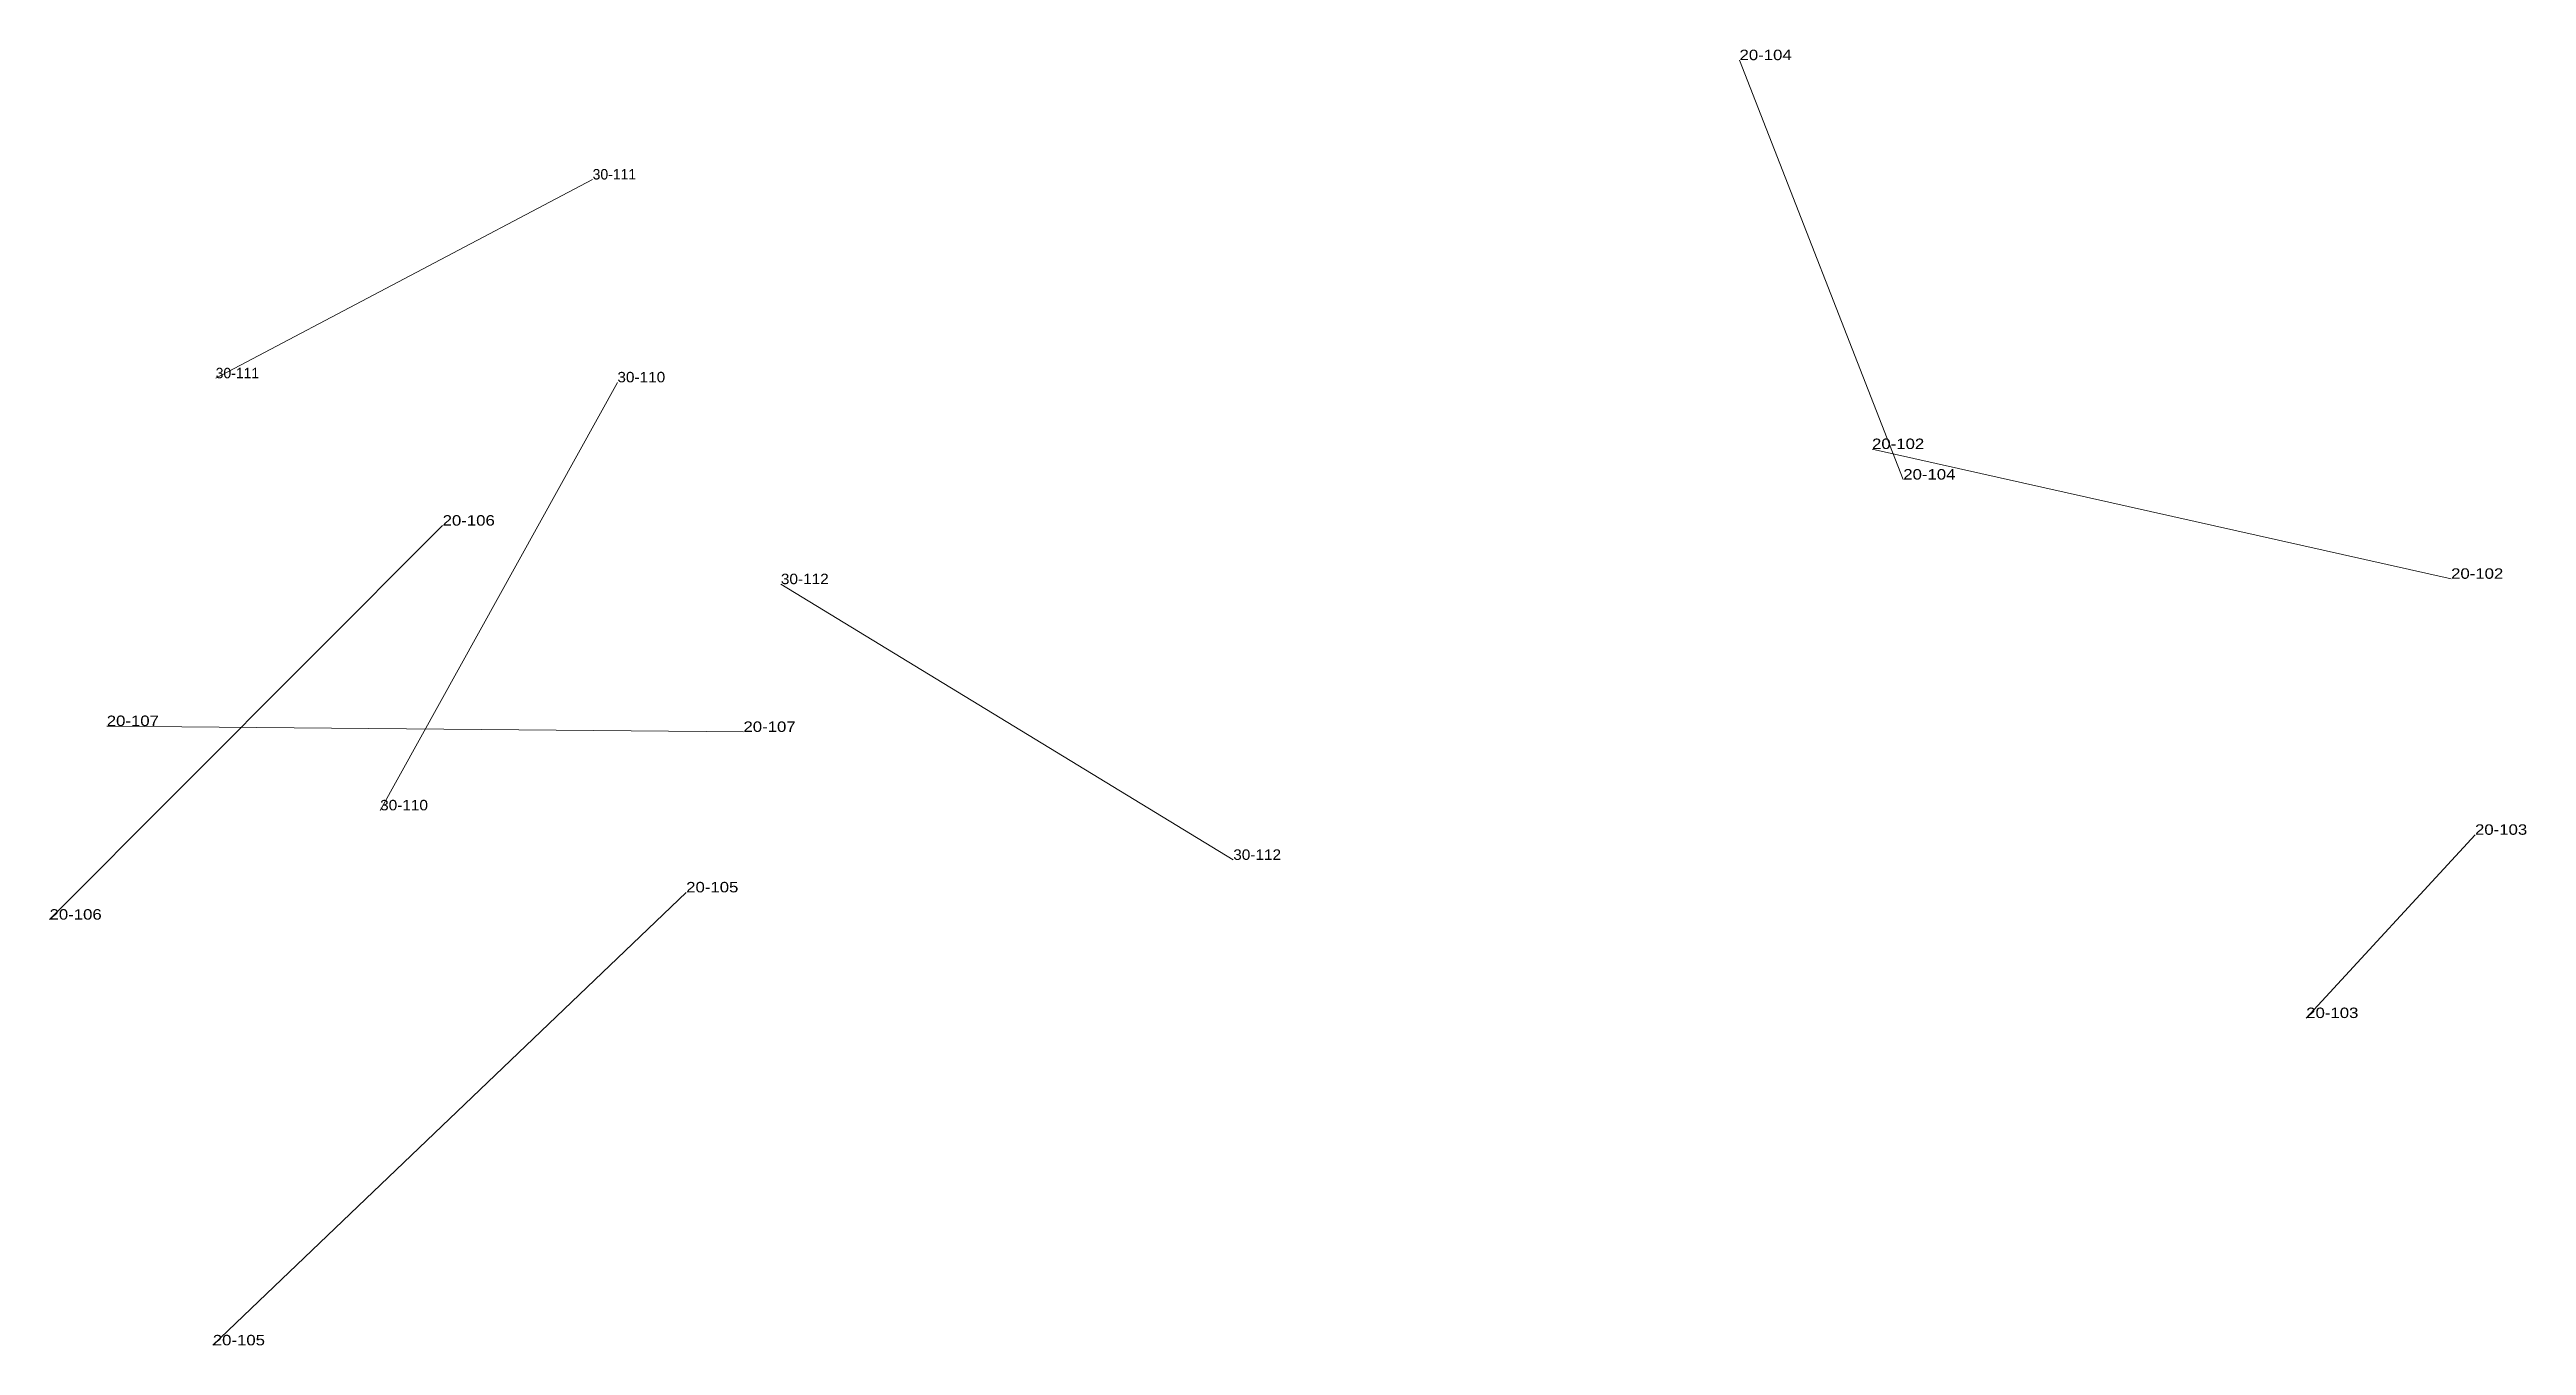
# Model space of a CAD drawing. Header units: metres. Extents: x 571156 to 607184, y 703608 to 727431.
# Drawn here: x 587877.2 to 588351.6, y 719123.3 to 719371.5 of the extents above; entities that cross this region are included whole.
import ezdxf

# ---------------------------------------------------------------- set-up
doc = ezdxf.new("R2010")
doc.units = ezdxf.units.M
doc.header["$LTSCALE"] = 0.8
doc.layers.add('60', color=7, linetype='Continuous', lineweight=13)
doc.layers.add('61', color=7, linetype='Continuous')

msp = doc.modelspace()

# ---------------------------------------------------------------- texts
at = {"layer": '60'}
msp.add_text('30-111', height=2, dxfattribs=at).set_placement((587909.04, 719308.52))
msp.add_text('30-111', height=2, dxfattribs=at).set_placement((587909.04, 719308.52))
for s, width, p in [('20-102', 1.2, (588226.29, 719294.97)), ('20-102', 1.2, (588226.29, 719294.97)), ('20-102', 1.2, (588226.29, 719294.97)), ('20-104', 1.2, (588232.27, 719289.12)), ('20-104', 1.2, (588232.27, 719289.12)), ('20-104', 1.2, (588232.27, 719289.12)), ('20-106', 1.2, (587952.51, 719280.3)), ('20-106', 1.2, (587952.51, 719280.3)), ('20-106', 1.2, (587952.51, 719280.3)), ('20-107', 1.2, (588010.13, 719240.79)), ('20-107', 1.2, (588010.13, 719240.79)), ('20-107', 1.2, (588010.13, 719240.79)), ('30-110', 1.1, (587940.54, 719225.77)), ('30-110', 1.1, (587940.54, 719225.77)), ('30-112', 1.1, (588103.94, 719216.28)), ('30-112', 1.1, (588103.94, 719216.28)), ('20-105', 1.2, (587999.16, 719210.06)), ('20-105', 1.2, (587999.16, 719210.06)), ('20-105', 1.2, (587999.16, 719210.06)), ('20-103', 1.2, (588309.45, 719185.99)), ('20-103', 1.2, (588309.45, 719185.99)), ('20-103', 1.2, (588309.45, 719185.99))]:
    msp.add_text(s, height=2, dxfattribs=dict(at, width=width)).set_placement(p)
at = {"layer": '61'}
for s, width, p in [('20-104', 1.2, (588200.91, 719369.45)), ('20-104', 1.2, (588200.91, 719369.45)), ('20-104', 1.2, (588200.91, 719369.45)), ('30-110', 1.1, (587985.98, 719307.74)), ('30-110', 1.1, (587985.98, 719307.74)), ('30-112', 1.1, (588017.3, 719269.09)), ('30-112', 1.1, (588017.3, 719269.09)), ('20-102', 1.2, (588337.2, 719270.12)), ('20-102', 1.2, (588337.2, 719270.12)), ('20-102', 1.2, (588337.2, 719270.12)), ('20-107', 1.2, (587888.18, 719241.92)), ('20-107', 1.2, (587888.18, 719241.92)), ('20-107', 1.2, (587888.18, 719241.92)), ('20-103', 1.2, (588341.78, 719221.09)), ('20-103', 1.2, (588341.78, 719221.09)), ('20-103', 1.2, (588341.78, 719221.09)), ('20-106', 1.2, (587877.22, 719204.84)), ('20-106', 1.2, (587877.22, 719204.84)), ('20-106', 1.2, (587877.22, 719204.84)), ('20-105', 1.2, (587908.49, 719123.31)), ('20-105', 1.2, (587908.49, 719123.31)), ('20-105', 1.2, (587908.49, 719123.31))]:
    msp.add_text(s, height=2, dxfattribs=dict(at, width=width)).set_placement(p)
msp.add_text('30-111', height=2, dxfattribs=at).set_placement((587981.24, 719346.59))
msp.add_text('30-111', height=2, dxfattribs=at).set_placement((587981.24, 719346.59))

# ---------------------------------------------------------------- linework, layer by layer
at = {"layer": '60'}
for p, q in [((588200.91, 719369.45), (588232.27, 719289.12)), ((588200.91, 719369.45), (588232.27, 719289.12)), ((588200.91, 719369.45), (588232.27, 719289.12)), ((587981.24, 719346.59), (587909.04, 719308.52)), ((587981.24, 719346.59), (587909.04, 719308.52)), ((587985.98, 719307.74), (587940.54, 719225.77)), ((587985.98, 719307.74), (587940.54, 719225.77)), ((588337.2, 719270.12), (588226.29, 719294.97)), ((588337.2, 719270.12), (588226.29, 719294.97)), ((588337.2, 719270.12), (588226.29, 719294.97)), ((587877.22, 719204.84), (587952.51, 719280.3)), ((587877.22, 719204.84), (587952.51, 719280.3)), ((587877.22, 719204.84), (587952.51, 719280.3)), ((588017.3, 719269.09), (588103.94, 719216.28)), ((588017.3, 719269.09), (588103.94, 719216.28)), ((587888.18, 719241.92), (588010.13, 719240.79)), ((587888.18, 719241.92), (588010.13, 719240.79)), ((587888.18, 719241.92), (588010.13, 719240.79)), ((588341.78, 719221.09), (588309.45, 719185.99)), ((588341.78, 719221.09), (588309.45, 719185.99)), ((588341.78, 719221.09), (588309.45, 719185.99)), ((587908.49, 719123.31), (587999.16, 719210.06)), ((587908.49, 719123.31), (587999.16, 719210.06)), ((587908.49, 719123.31), (587999.16, 719210.06))]:
    msp.add_line(p, q, dxfattribs=at)

msp.set_redraw_order([(e.dxf.handle, doc.entitydb.next_handle()) for e in msp.query("TEXT MTEXT ATTDEF DIMENSION ARC_DIMENSION")])  # texts and dimensions are drawn at this point

doc.saveas('drawing.dxf')
